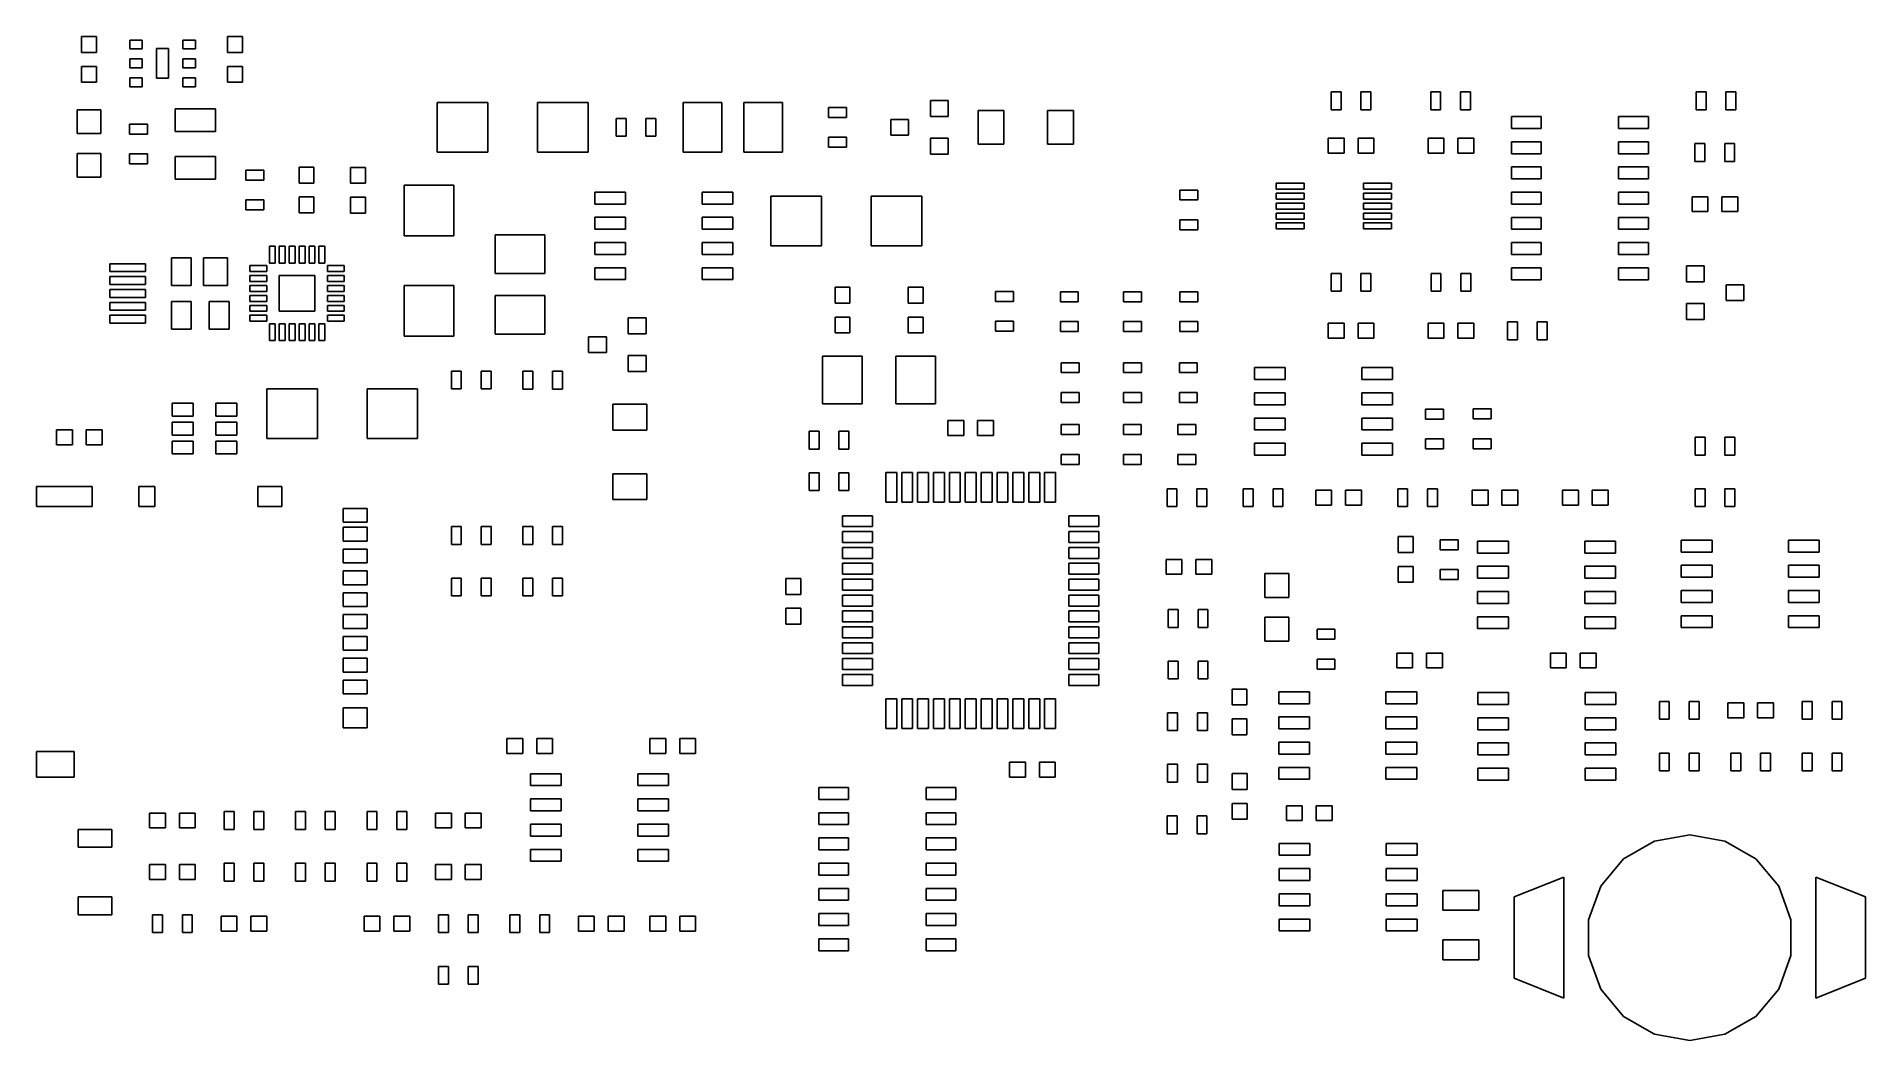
# Model space of a CAD drawing. Extents: x 91 to 183.1, y -112.5 to -61.9.
import ezdxf

# ---------------------------------------------------------------- set-up
doc = ezdxf.new("R2010")
doc.units = 0
doc.header["$MEASUREMENT"] = 0
doc.layers.add('BLACK', color=7, linetype='CONTINUOUS')

msp = doc.modelspace()

# ---------------------------------------------------------------- linework, layer by layer
at = {"layer": 'BLACK', "linetype": 'CONTINUOUS'}
for p, q in [((93.275, -62.71), (93.275, -61.91)), ((93.275, -61.91), (94.025, -61.91)), ((94.025, -61.91), (94.025, -62.71)), ((95.695, -62.535), (95.695, -62.085)), ((95.695, -62.085), (96.325, -62.085)), ((96.325, -62.535), (95.695, -62.535)), ((96.325, -62.085), (96.325, -62.535)), ((97.05, -64.01), (97.05, -62.51)), ((97.05, -62.51), (97.65, -62.51)), ((97.65, -62.51), (97.65, -64.01)), ((98.375, -62.535), (98.375, -62.085)), ((98.375, -62.085), (99.005, -62.085)), ((99.005, -62.535), (98.375, -62.535)), ((99.005, -62.085), (99.005, -62.535)), ((100.625, -62.71), (100.625, -61.91)), ((100.625, -61.91), (101.375, -61.91)), ((101.375, -61.91), (101.375, -62.71)), ((94.025, -62.71), (93.275, -62.71)), ((93.275, -64.21), (93.275, -63.41)), ((93.275, -63.41), (94.025, -63.41)), ((94.025, -63.41), (94.025, -64.21)), ((95.695, -63.485), (95.695, -63.035)), ((95.695, -63.035), (96.325, -63.035)), ((96.325, -63.485), (95.695, -63.485)), ((96.325, -63.035), (96.325, -63.485)), ((98.375, -63.485), (98.375, -63.035)), ((98.375, -63.035), (99.005, -63.035)), ((99.005, -63.485), (98.375, -63.485)), ((99.005, -63.035), (99.005, -63.485)), ((101.375, -62.71), (100.625, -62.71)), ((100.625, -64.21), (100.625, -63.41)), ((100.625, -63.41), (101.375, -63.41)), ((101.375, -63.41), (101.375, -64.21)), ((94.025, -64.21), (93.275, -64.21)), ((95.695, -64.435), (95.695, -63.985)), ((95.695, -63.985), (96.325, -63.985)), ((96.325, -64.435), (95.695, -64.435)), ((96.325, -63.985), (96.325, -64.435)), ((97.65, -64.01), (97.05, -64.01)), ((98.375, -64.435), (98.375, -63.985)), ((98.375, -63.985), (99.005, -63.985)), ((99.005, -64.435), (98.375, -64.435)), ((99.005, -63.985), (99.005, -64.435)), ((101.375, -64.21), (100.625, -64.21)), ((111.19, -67.73), (111.19, -65.23)), ((111.19, -65.23), (113.74, -65.23)), ((113.74, -65.23), (113.74, -67.73)), ((116.24, -67.73), (116.24, -65.23)), ((116.24, -65.23), (118.79, -65.23)), ((118.79, -65.23), (118.79, -67.73)), ((123.58, -67.73), (123.58, -65.23)), ((123.58, -65.23), (125.53, -65.23)), ((125.53, -65.23), (125.53, -67.73)), ((126.63, -67.73), (126.63, -65.23)), ((126.63, -65.23), (128.58, -65.23)), ((128.58, -65.23), (128.58, -67.73)), ((136.03, -65.93), (136.03, -65.13)), ((136.03, -65.13), (136.93, -65.13)), ((136.93, -65.13), (136.93, -65.93)), ((156.22, -65.6), (156.22, -64.7)), ((156.22, -64.7), (156.72, -64.7)), ((156.72, -64.7), (156.72, -65.6)), ((157.72, -65.6), (157.72, -64.7)), ((157.72, -64.7), (158.22, -64.7)), ((158.22, -64.7), (158.22, -65.6)), ((161.23, -65.6), (161.23, -64.7)), ((161.23, -64.7), (161.73, -64.7)), ((161.73, -64.7), (161.73, -65.6)), ((162.73, -65.6), (162.73, -64.7)), ((162.73, -64.7), (163.23, -64.7)), ((163.23, -64.7), (163.23, -65.6)), ((174.6, -65.6), (174.6, -64.7)), ((174.6, -64.7), (175.1, -64.7)), ((175.1, -64.7), (175.1, -65.6)), ((176.1, -65.6), (176.1, -64.7)), ((176.1, -64.7), (176.6, -64.7)), ((176.6, -64.7), (176.6, -65.6)), ((93.05, -66.8), (93.05, -65.6)), ((93.05, -65.6), (94.25, -65.6)), ((94.25, -65.6), (94.25, -66.8)), ((95.69, -66.82), (95.69, -66.32)), ((95.69, -66.32), (96.59, -66.32)), ((96.59, -66.32), (96.59, -66.82)), ((97.985, -66.69), (97.985, -65.55)), ((97.985, -65.55), (100.015, -65.55)), ((100.015, -65.55), (100.015, -66.69)), ((120.2, -66.93), (120.2, -66.03)), ((120.2, -66.03), (120.7, -66.03)), ((120.7, -66.03), (120.7, -66.93)), ((121.7, -66.93), (121.7, -66.03)), ((121.7, -66.03), (122.2, -66.03)), ((122.2, -66.03), (122.2, -66.93)), ((130.9, -65.98), (130.9, -65.48)), ((130.9, -65.48), (131.8, -65.48)), ((131.8, -65.98), (130.9, -65.98)), ((131.8, -65.48), (131.8, -65.98)), ((134.03, -66.88), (134.03, -66.08)), ((134.03, -66.08), (134.93, -66.08)), ((134.93, -66.08), (134.93, -66.88)), ((136.93, -65.93), (136.03, -65.93)), ((138.43, -67.33), (138.43, -65.63)), ((138.43, -65.63), (139.73, -65.63)), ((139.73, -65.63), (139.73, -67.33)), ((141.93, -67.33), (141.93, -65.63)), ((141.93, -65.63), (143.23, -65.63)), ((143.23, -65.63), (143.23, -67.33)), ((156.72, -65.6), (156.22, -65.6)), ((158.22, -65.6), (157.72, -65.6)), ((161.73, -65.6), (161.23, -65.6)), ((163.23, -65.6), (162.73, -65.6)), ((165.3, -66.54), (165.3, -65.94)), ((165.3, -65.94), (166.8, -65.94)), ((166.8, -65.94), (166.8, -66.54)), ((170.7, -66.54), (170.7, -65.94)), ((170.7, -65.94), (172.2, -65.94)), ((172.2, -65.94), (172.2, -66.54)), ((175.1, -65.6), (174.6, -65.6)), ((176.6, -65.6), (176.1, -65.6)), ((94.25, -66.8), (93.05, -66.8)), ((96.59, -66.82), (95.69, -66.82)), ((100.015, -66.69), (97.985, -66.69)), ((120.7, -66.93), (120.2, -66.93)), ((122.2, -66.93), (121.7, -66.93)), ((130.9, -67.48), (130.9, -66.98)), ((130.9, -66.98), (131.8, -66.98)), ((131.8, -66.98), (131.8, -67.48)), ((134.93, -66.88), (134.03, -66.88)), ((136.03, -67.83), (136.03, -67.03)), ((136.03, -67.03), (136.93, -67.03)), ((136.93, -67.03), (136.93, -67.83)), ((156.07, -67.775), (156.07, -67.025)), ((156.07, -67.025), (156.87, -67.025)), ((156.87, -67.025), (156.87, -67.775)), ((157.57, -67.775), (157.57, -67.025)), ((157.57, -67.025), (158.37, -67.025)), ((158.37, -67.025), (158.37, -67.775)), ((161.1, -67.775), (161.1, -67.025)), ((161.1, -67.025), (161.9, -67.025)), ((161.9, -67.025), (161.9, -67.775)), ((162.6, -67.775), (162.6, -67.025)), ((162.6, -67.025), (163.4, -67.025)), ((163.4, -67.025), (163.4, -67.775)), ((166.8, -66.54), (165.3, -66.54)), ((165.3, -67.81), (165.3, -67.21)), ((165.3, -67.21), (166.8, -67.21)), ((166.8, -67.21), (166.8, -67.81)), ((172.2, -66.54), (170.7, -66.54)), ((170.7, -67.81), (170.7, -67.21)), ((170.7, -67.21), (172.2, -67.21)), ((172.2, -67.21), (172.2, -67.81)), ((93.05, -69), (93.05, -67.8)), ((93.05, -67.8), (94.25, -67.8)), ((94.25, -67.8), (94.25, -69)), ((95.69, -68.32), (95.69, -67.82)), ((95.69, -67.82), (96.59, -67.82)), ((96.59, -67.82), (96.59, -68.32)), ((97.985, -69.09), (97.985, -67.95)), ((97.985, -67.95), (100.015, -67.95)), ((100.015, -67.95), (100.015, -69.09)), ((113.74, -67.73), (111.19, -67.73)), ((118.79, -67.73), (116.24, -67.73)), ((125.53, -67.73), (123.58, -67.73)), ((128.58, -67.73), (126.63, -67.73)), ((131.8, -67.48), (130.9, -67.48)), ((136.93, -67.83), (136.03, -67.83)), ((139.73, -67.33), (138.43, -67.33)), ((143.23, -67.33), (141.93, -67.33)), ((156.87, -67.775), (156.07, -67.775)), ((158.37, -67.775), (157.57, -67.775)), ((161.9, -67.775), (161.1, -67.775)), ((163.4, -67.775), (162.6, -67.775)), ((166.8, -67.81), (165.3, -67.81)), ((172.2, -67.81), (170.7, -67.81)), ((174.54, -68.2), (174.54, -67.3)), ((174.54, -67.3), (175.04, -67.3)), ((175.04, -67.3), (175.04, -68.2)), ((176.04, -68.2), (176.04, -67.3)), ((176.04, -67.3), (176.54, -67.3)), ((176.54, -67.3), (176.54, -68.2)), ((94.25, -69), (93.05, -69)), ((96.59, -68.32), (95.69, -68.32)), ((100.015, -69.09), (97.985, -69.09)), ((101.55, -69.14), (101.55, -68.64)), ((101.55, -68.64), (102.45, -68.64)), ((102.45, -68.64), (102.45, -69.14)), ((104.225, -69.29), (104.225, -68.49)), ((104.225, -68.49), (104.975, -68.49)), ((104.975, -68.49), (104.975, -69.29)), ((106.825, -69.3), (106.825, -68.5)), ((106.825, -68.5), (107.575, -68.5)), ((107.575, -68.5), (107.575, -69.3)), ((165.3, -69.08), (165.3, -68.48)), ((165.3, -68.48), (166.8, -68.48)), ((166.8, -69.08), (165.3, -69.08)), ((166.8, -68.48), (166.8, -69.08)), ((170.7, -69.08), (170.7, -68.48)), ((170.7, -68.48), (172.2, -68.48)), ((172.2, -69.08), (170.7, -69.08)), ((172.2, -68.48), (172.2, -69.08)), ((175.04, -68.2), (174.54, -68.2)), ((176.54, -68.2), (176.04, -68.2)), ((102.45, -69.14), (101.55, -69.14)), ((104.975, -69.29), (104.225, -69.29)), ((104.225, -70.79), (104.225, -69.99)), ((104.225, -69.99), (104.975, -69.99)), ((104.975, -69.99), (104.975, -70.79)), ((107.575, -69.3), (106.825, -69.3)), ((106.825, -70.8), (106.825, -70)), ((106.825, -70), (107.575, -70)), ((107.575, -70), (107.575, -70.8)), ((109.53, -71.95), (109.53, -69.4)), ((109.53, -69.4), (112.03, -69.4)), ((112.03, -69.4), (112.03, -71.95)), ((119.125, -70.345), (119.125, -69.745)), ((119.125, -69.745), (120.675, -69.745)), ((120.675, -69.745), (120.675, -70.345)), ((124.525, -70.345), (124.525, -69.745)), ((124.525, -69.745), (126.075, -69.745)), ((126.075, -69.745), (126.075, -70.345)), ((128, -72.45), (128, -69.95)), ((128, -69.95), (130.55, -69.95)), ((130.55, -69.95), (130.55, -72.45)), ((133.05, -72.45), (133.05, -69.95)), ((133.05, -69.95), (135.6, -69.95)), ((135.6, -69.95), (135.6, -72.45)), ((148.6, -70.14), (148.6, -69.64)), ((148.6, -69.64), (149.5, -69.64)), ((149.5, -69.64), (149.5, -70.14)), ((153.45, -69.6), (153.45, -69.3)), ((153.45, -69.3), (154.85, -69.3)), ((154.85, -69.6), (153.45, -69.6)), ((153.45, -70.1), (153.45, -69.8)), ((153.45, -69.8), (154.85, -69.8)), ((154.85, -69.3), (154.85, -69.6)), ((154.85, -69.8), (154.85, -70.1)), ((157.85, -69.6), (157.85, -69.3)), ((157.85, -69.3), (159.25, -69.3)), ((159.25, -69.6), (157.85, -69.6)), ((157.85, -70.1), (157.85, -69.8)), ((157.85, -69.8), (159.25, -69.8)), ((159.25, -69.3), (159.25, -69.6)), ((159.25, -69.8), (159.25, -70.1)), ((165.3, -70.35), (165.3, -69.75)), ((165.3, -69.75), (166.8, -69.75)), ((166.8, -69.75), (166.8, -70.35)), ((170.7, -70.35), (170.7, -69.75)), ((170.7, -69.75), (172.2, -69.75)), ((172.2, -69.75), (172.2, -70.35)), ((174.4, -70.725), (174.4, -69.975)), ((174.4, -69.975), (175.2, -69.975)), ((175.2, -69.975), (175.2, -70.725)), ((175.9, -70.725), (175.9, -69.975)), ((175.9, -69.975), (176.7, -69.975)), ((176.7, -69.975), (176.7, -70.725)), ((101.55, -70.64), (101.55, -70.14)), ((101.55, -70.14), (102.45, -70.14)), ((102.45, -70.64), (101.55, -70.64)), ((102.45, -70.14), (102.45, -70.64)), ((104.975, -70.79), (104.225, -70.79)), ((107.575, -70.8), (106.825, -70.8)), ((120.675, -70.345), (119.125, -70.345)), ((126.075, -70.345), (124.525, -70.345)), ((149.5, -70.14), (148.6, -70.14)), ((154.85, -70.1), (153.45, -70.1)), ((153.45, -70.6), (153.45, -70.3)), ((153.45, -70.3), (154.85, -70.3)), ((154.85, -70.6), (153.45, -70.6)), ((153.45, -71.1), (153.45, -70.8)), ((153.45, -70.8), (154.85, -70.8)), ((154.85, -70.3), (154.85, -70.6)), ((154.85, -70.8), (154.85, -71.1)), ((159.25, -70.1), (157.85, -70.1)), ((157.85, -70.6), (157.85, -70.3)), ((157.85, -70.3), (159.25, -70.3)), ((159.25, -70.6), (157.85, -70.6)), ((157.85, -71.1), (157.85, -70.8)), ((157.85, -70.8), (159.25, -70.8)), ((159.25, -70.3), (159.25, -70.6)), ((159.25, -70.8), (159.25, -71.1)), ((166.8, -70.35), (165.3, -70.35)), ((172.2, -70.35), (170.7, -70.35)), ((175.2, -70.725), (174.4, -70.725)), ((176.7, -70.725), (175.9, -70.725)), ((119.125, -71.615), (119.125, -71.015)), ((119.125, -71.015), (120.675, -71.015)), ((120.675, -71.615), (119.125, -71.615)), ((120.675, -71.015), (120.675, -71.615)), ((124.525, -71.615), (124.525, -71.015)), ((124.525, -71.015), (126.075, -71.015)), ((126.075, -71.615), (124.525, -71.615)), ((126.075, -71.015), (126.075, -71.615)), ((148.6, -71.64), (148.6, -71.14)), ((148.6, -71.14), (149.5, -71.14)), ((149.5, -71.64), (148.6, -71.64)), ((149.5, -71.14), (149.5, -71.64)), ((154.85, -71.1), (153.45, -71.1)), ((153.45, -71.6), (153.45, -71.3)), ((153.45, -71.3), (154.85, -71.3)), ((154.85, -71.6), (153.45, -71.6)), ((154.85, -71.3), (154.85, -71.6)), ((159.25, -71.1), (157.85, -71.1)), ((157.85, -71.6), (157.85, -71.3)), ((157.85, -71.3), (159.25, -71.3)), ((159.25, -71.6), (157.85, -71.6)), ((159.25, -71.3), (159.25, -71.6)), ((165.3, -71.62), (165.3, -71.02)), ((165.3, -71.02), (166.8, -71.02)), ((166.8, -71.62), (165.3, -71.62)), ((166.8, -71.02), (166.8, -71.62)), ((170.7, -71.62), (170.7, -71.02)), ((170.7, -71.02), (172.2, -71.02)), ((172.2, -71.62), (170.7, -71.62)), ((172.2, -71.02), (172.2, -71.62)), ((102.73, -73.325), (102.73, -72.475)), ((102.73, -72.475), (103.03, -72.475)), ((103.03, -72.475), (103.03, -73.325)), ((103.23, -73.325), (103.23, -72.475)), ((103.23, -72.475), (103.53, -72.475)), ((103.53, -72.475), (103.53, -73.325)), ((103.73, -73.325), (103.73, -72.475)), ((103.73, -72.475), (104.03, -72.475)), ((104.03, -72.475), (104.03, -73.325)), ((104.23, -73.325), (104.23, -72.475)), ((104.23, -72.475), (104.53, -72.475)), ((104.53, -72.475), (104.53, -73.325)), ((104.73, -73.325), (104.73, -72.475)), ((104.73, -72.475), (105.03, -72.475)), ((105.03, -72.475), (105.03, -73.325)), ((105.23, -73.325), (105.23, -72.475)), ((105.23, -72.475), (105.53, -72.475)), ((105.53, -72.475), (105.53, -73.325)), ((112.03, -71.95), (109.53, -71.95)), ((114.1, -73.85), (114.1, -71.9)), ((114.1, -71.9), (116.6, -71.9)), ((116.6, -71.9), (116.6, -73.85)), ((119.125, -72.885), (119.125, -72.285)), ((119.125, -72.285), (120.675, -72.285)), ((120.675, -72.285), (120.675, -72.885)), ((124.525, -72.885), (124.525, -72.285)), ((124.525, -72.285), (126.075, -72.285)), ((126.075, -72.285), (126.075, -72.885)), ((130.55, -72.45), (128, -72.45)), ((135.6, -72.45), (133.05, -72.45)), ((165.3, -72.89), (165.3, -72.29)), ((165.3, -72.29), (166.8, -72.29)), ((166.8, -72.29), (166.8, -72.89)), ((170.7, -72.89), (170.7, -72.29)), ((170.7, -72.29), (172.2, -72.29)), ((172.2, -72.29), (172.2, -72.89)), ((94.7, -73.75), (94.7, -73.35)), ((94.7, -73.35), (96.5, -73.35)), ((96.5, -73.35), (96.5, -73.75)), ((97.8, -74.45), (97.8, -73.05)), ((97.8, -73.05), (98.8, -73.05)), ((98.8, -73.05), (98.8, -74.45)), ((99.42, -74.45), (99.42, -73.05)), ((99.42, -73.05), (100.62, -73.05)), ((100.62, -73.05), (100.62, -74.45)), ((101.755, -73.75), (101.755, -73.45)), ((101.755, -73.45), (102.605, -73.45)), ((102.605, -73.45), (102.605, -73.75)), ((103.03, -73.325), (102.73, -73.325)), ((103.53, -73.325), (103.23, -73.325)), ((104.03, -73.325), (103.73, -73.325)), ((104.53, -73.325), (104.23, -73.325)), ((105.03, -73.325), (104.73, -73.325)), ((105.53, -73.325), (105.23, -73.325)), ((105.655, -73.75), (105.655, -73.45)), ((105.655, -73.45), (106.505, -73.45)), ((106.505, -73.45), (106.505, -73.75)), ((120.675, -72.885), (119.125, -72.885)), ((119.125, -74.155), (119.125, -73.555)), ((119.125, -73.555), (120.675, -73.555)), ((120.675, -73.555), (120.675, -74.155)), ((126.075, -72.885), (124.525, -72.885)), ((124.525, -74.155), (124.525, -73.555)), ((124.525, -73.555), (126.075, -73.555)), ((126.075, -73.555), (126.075, -74.155)), ((166.8, -72.89), (165.3, -72.89)), ((165.3, -74.16), (165.3, -73.56)), ((165.3, -73.56), (166.8, -73.56)), ((166.8, -73.56), (166.8, -74.16)), ((172.2, -72.89), (170.7, -72.89)), ((170.7, -74.16), (170.7, -73.56)), ((170.7, -73.56), (172.2, -73.56)), ((172.2, -73.56), (172.2, -74.16)), ((174.11, -74.26), (174.11, -73.46)), ((174.11, -73.46), (175.01, -73.46)), ((175.01, -73.46), (175.01, -74.26)), ((96.5, -73.75), (94.7, -73.75)), ((94.7, -74.4), (94.7, -74)), ((94.7, -74), (96.5, -74)), ((96.5, -74.4), (94.7, -74.4)), ((96.5, -74), (96.5, -74.4)), ((98.8, -74.45), (97.8, -74.45)), ((100.62, -74.45), (99.42, -74.45)), ((102.605, -73.75), (101.755, -73.75)), ((101.755, -74.25), (101.755, -73.95)), ((101.755, -73.95), (102.605, -73.95)), ((102.605, -74.25), (101.755, -74.25)), ((101.755, -74.75), (101.755, -74.45)), ((101.755, -74.45), (102.605, -74.45)), ((102.605, -73.95), (102.605, -74.25)), ((102.605, -74.45), (102.605, -74.75)), ((103.23, -75.75), (103.23, -73.95)), ((103.23, -73.95), (105.03, -73.95)), ((105.03, -73.95), (105.03, -75.75)), ((106.505, -73.75), (105.655, -73.75)), ((105.655, -74.25), (105.655, -73.95)), ((105.655, -73.95), (106.505, -73.95)), ((106.505, -74.25), (105.655, -74.25)), ((105.655, -74.75), (105.655, -74.45)), ((105.655, -74.45), (106.505, -74.45)), ((106.505, -73.95), (106.505, -74.25)), ((106.505, -74.45), (106.505, -74.75)), ((109.53, -77), (109.53, -74.45)), ((109.53, -74.45), (112.03, -74.45)), ((112.03, -74.45), (112.03, -77)), ((116.6, -73.85), (114.1, -73.85)), ((120.675, -74.155), (119.125, -74.155)), ((126.075, -74.155), (124.525, -74.155)), ((131.225, -75.34), (131.225, -74.54)), ((131.225, -74.54), (131.975, -74.54)), ((131.975, -74.54), (131.975, -75.34)), ((134.915, -75.34), (134.915, -74.54)), ((134.915, -74.54), (135.665, -74.54)), ((135.665, -74.54), (135.665, -75.34)), ((156.22, -74.74), (156.22, -73.84)), ((156.22, -73.84), (156.72, -73.84)), ((156.72, -73.84), (156.72, -74.74)), ((157.72, -74.74), (157.72, -73.84)), ((157.72, -73.84), (158.22, -73.84)), ((158.22, -73.84), (158.22, -74.74)), ((161.25, -74.74), (161.25, -73.84)), ((161.25, -73.84), (161.75, -73.84)), ((161.75, -73.84), (161.75, -74.74)), ((162.75, -74.74), (162.75, -73.84)), ((162.75, -73.84), (163.25, -73.84)), ((163.25, -73.84), (163.25, -74.74)), ((166.8, -74.16), (165.3, -74.16)), ((172.2, -74.16), (170.7, -74.16)), ((175.01, -74.26), (174.11, -74.26)), ((176.11, -75.21), (176.11, -74.41)), ((176.11, -74.41), (177.01, -74.41)), ((177.01, -74.41), (177.01, -75.21)), ((94.7, -75.05), (94.7, -74.65)), ((94.7, -74.65), (96.5, -74.65)), ((96.5, -75.05), (94.7, -75.05)), ((94.7, -75.7), (94.7, -75.3)), ((94.7, -75.3), (96.5, -75.3)), ((96.5, -74.65), (96.5, -75.05)), ((96.5, -75.3), (96.5, -75.7)), ((97.8, -76.65), (97.8, -75.25)), ((97.8, -75.25), (98.8, -75.25)), ((98.8, -75.25), (98.8, -76.65)), ((99.7, -76.65), (99.7, -75.25)), ((99.7, -75.25), (100.7, -75.25)), ((100.7, -75.25), (100.7, -76.65)), ((102.605, -74.75), (101.755, -74.75)), ((101.755, -75.25), (101.755, -74.95)), ((101.755, -74.95), (102.605, -74.95)), ((102.605, -75.25), (101.755, -75.25)), ((101.755, -75.75), (101.755, -75.45)), ((101.755, -75.45), (102.605, -75.45)), ((102.605, -74.95), (102.605, -75.25)), ((102.605, -75.45), (102.605, -75.75)), ((106.505, -74.75), (105.655, -74.75)), ((105.655, -75.25), (105.655, -74.95)), ((105.655, -74.95), (106.505, -74.95)), ((106.505, -75.25), (105.655, -75.25)), ((105.655, -75.75), (105.655, -75.45)), ((105.655, -75.45), (106.505, -75.45)), ((106.505, -74.95), (106.505, -75.25)), ((106.505, -75.45), (106.505, -75.75)), ((114.1, -76.9), (114.1, -74.95)), ((114.1, -74.95), (116.6, -74.95)), ((116.6, -74.95), (116.6, -76.9)), ((131.975, -75.34), (131.225, -75.34)), ((135.665, -75.34), (134.915, -75.34)), ((139.31, -75.25), (139.31, -74.75)), ((139.31, -74.75), (140.21, -74.75)), ((140.21, -75.25), (139.31, -75.25)), ((140.21, -74.75), (140.21, -75.25)), ((142.58, -75.27), (142.58, -74.77)), ((142.58, -74.77), (143.48, -74.77)), ((143.48, -75.27), (142.58, -75.27)), ((143.48, -74.77), (143.48, -75.27)), ((145.76, -75.27), (145.76, -74.77)), ((145.76, -74.77), (146.66, -74.77)), ((146.66, -75.27), (145.76, -75.27)), ((146.66, -74.77), (146.66, -75.27)), ((148.6, -75.27), (148.6, -74.77)), ((148.6, -74.77), (149.5, -74.77)), ((149.5, -75.27), (148.6, -75.27)), ((149.5, -74.77), (149.5, -75.27)), ((156.72, -74.74), (156.22, -74.74)), ((158.22, -74.74), (157.72, -74.74)), ((161.75, -74.74), (161.25, -74.74)), ((163.25, -74.74), (162.75, -74.74)), ((174.11, -76.16), (174.11, -75.36)), ((174.11, -75.36), (175.01, -75.36)), ((175.01, -75.36), (175.01, -76.16)), ((177.01, -75.21), (176.11, -75.21)), ((96.5, -75.7), (94.7, -75.7)), ((94.7, -76.35), (94.7, -75.95)), ((94.7, -75.95), (96.5, -75.95)), ((96.5, -76.35), (94.7, -76.35)), ((96.5, -75.95), (96.5, -76.35)), ((102.605, -75.75), (101.755, -75.75)), ((101.755, -76.25), (101.755, -75.95)), ((101.755, -75.95), (102.605, -75.95)), ((102.605, -76.25), (101.755, -76.25)), ((102.605, -75.95), (102.605, -76.25)), ((102.73, -77.225), (102.73, -76.375)), ((102.73, -76.375), (103.03, -76.375)), ((103.03, -76.375), (103.03, -77.225)), ((105.03, -75.75), (103.23, -75.75)), ((103.23, -77.225), (103.23, -76.375)), ((103.23, -76.375), (103.53, -76.375)), ((103.53, -76.375), (103.53, -77.225)), ((103.73, -77.225), (103.73, -76.375)), ((103.73, -76.375), (104.03, -76.375)), ((104.03, -76.375), (104.03, -77.225)), ((104.23, -77.225), (104.23, -76.375)), ((104.23, -76.375), (104.53, -76.375)), ((104.53, -76.375), (104.53, -77.225)), ((104.73, -77.225), (104.73, -76.375)), ((104.73, -76.375), (105.03, -76.375)), ((105.03, -76.375), (105.03, -77.225)), ((105.23, -77.225), (105.23, -76.375)), ((105.23, -76.375), (105.53, -76.375)), ((105.53, -76.375), (105.53, -77.225)), ((106.505, -75.75), (105.655, -75.75)), ((105.655, -76.25), (105.655, -75.95)), ((105.655, -75.95), (106.505, -75.95)), ((106.505, -76.25), (105.655, -76.25)), ((106.505, -75.95), (106.505, -76.25)), ((120.81, -76.88), (120.81, -76.08)), ((120.81, -76.08), (121.71, -76.08)), ((121.71, -76.08), (121.71, -76.88)), ((131.225, -76.84), (131.225, -76.04)), ((131.225, -76.04), (131.975, -76.04)), ((131.975, -76.04), (131.975, -76.84)), ((134.915, -76.84), (134.915, -76.04)), ((134.915, -76.04), (135.665, -76.04)), ((135.665, -76.04), (135.665, -76.84)), ((139.31, -76.75), (139.31, -76.25)), ((139.31, -76.25), (140.21, -76.25)), ((140.21, -76.25), (140.21, -76.75)), ((142.58, -76.77), (142.58, -76.27)), ((142.58, -76.27), (143.48, -76.27)), ((143.48, -76.27), (143.48, -76.77)), ((145.76, -76.77), (145.76, -76.27)), ((145.76, -76.27), (146.66, -76.27)), ((146.66, -76.27), (146.66, -76.77)), ((148.6, -76.77), (148.6, -76.27)), ((148.6, -76.27), (149.5, -76.27)), ((149.5, -76.27), (149.5, -76.77)), ((156.07, -77.095), (156.07, -76.345)), ((156.07, -76.345), (156.87, -76.345)), ((156.87, -76.345), (156.87, -77.095)), ((157.57, -77.095), (157.57, -76.345)), ((157.57, -76.345), (158.37, -76.345)), ((158.37, -76.345), (158.37, -77.095)), ((161.1, -77.105), (161.1, -76.355)), ((161.1, -76.355), (161.9, -76.355)), ((161.9, -76.355), (161.9, -77.105)), ((162.6, -77.105), (162.6, -76.355)), ((162.6, -76.355), (163.4, -76.355)), ((163.4, -76.355), (163.4, -77.105)), ((165.1, -77.18), (165.1, -76.28)), ((165.1, -76.28), (165.6, -76.28)), ((165.6, -76.28), (165.6, -77.18)), ((166.6, -77.18), (166.6, -76.28)), ((166.6, -76.28), (167.1, -76.28)), ((167.1, -76.28), (167.1, -77.18)), ((175.01, -76.16), (174.11, -76.16)), ((98.8, -76.65), (97.8, -76.65)), ((100.7, -76.65), (99.7, -76.65)), ((103.03, -77.225), (102.73, -77.225)), ((103.53, -77.225), (103.23, -77.225)), ((104.03, -77.225), (103.73, -77.225)), ((104.53, -77.225), (104.23, -77.225)), ((105.03, -77.225), (104.73, -77.225)), ((105.53, -77.225), (105.23, -77.225)), ((112.03, -77), (109.53, -77)), ((116.6, -76.9), (114.1, -76.9)), ((118.81, -77.83), (118.81, -77.03)), ((118.81, -77.03), (119.71, -77.03)), ((119.71, -77.03), (119.71, -77.83)), ((121.71, -76.88), (120.81, -76.88)), ((131.975, -76.84), (131.225, -76.84)), ((135.665, -76.84), (134.915, -76.84)), ((140.21, -76.75), (139.31, -76.75)), ((143.48, -76.77), (142.58, -76.77)), ((146.66, -76.77), (145.76, -76.77)), ((149.5, -76.77), (148.6, -76.77)), ((156.87, -77.095), (156.07, -77.095)), ((158.37, -77.095), (157.57, -77.095)), ((161.9, -77.105), (161.1, -77.105)), ((163.4, -77.105), (162.6, -77.105)), ((165.6, -77.18), (165.1, -77.18)), ((167.1, -77.18), (166.6, -77.18)), ((119.71, -77.83), (118.81, -77.83)), ((120.81, -78.78), (120.81, -77.98)), ((120.81, -77.98), (121.71, -77.98)), ((121.71, -77.98), (121.71, -78.78)), ((130.59, -80.41), (130.59, -78.01)), ((130.59, -78.01), (132.59, -78.01)), ((132.59, -78.01), (132.59, -80.41)), ((134.29, -80.41), (134.29, -78.01)), ((134.29, -78.01), (136.29, -78.01)), ((136.29, -78.01), (136.29, -80.41)), ((111.9, -79.66), (111.9, -78.76)), ((111.9, -78.76), (112.4, -78.76)), ((112.4, -78.76), (112.4, -79.66)), ((113.4, -79.66), (113.4, -78.76)), ((113.4, -78.76), (113.9, -78.76)), ((113.9, -78.76), (113.9, -79.66)), ((115.5, -79.67), (115.5, -78.77)), ((115.5, -78.77), (116, -78.77)), ((116, -78.77), (116, -79.67)), ((117, -79.67), (117, -78.77)), ((117, -78.77), (117.5, -78.77)), ((117.5, -78.77), (117.5, -79.67)), ((121.71, -78.78), (120.81, -78.78)), ((142.62, -78.84), (142.62, -78.34)), ((142.62, -78.34), (143.52, -78.34)), ((143.52, -78.84), (142.62, -78.84)), ((143.52, -78.34), (143.52, -78.84)), ((145.76, -78.84), (145.76, -78.34)), ((145.76, -78.34), (146.66, -78.34)), ((146.66, -78.84), (145.76, -78.84)), ((146.66, -78.34), (146.66, -78.84)), ((148.57, -78.84), (148.57, -78.34)), ((148.57, -78.34), (149.47, -78.34)), ((149.47, -78.84), (148.57, -78.84)), ((149.47, -78.34), (149.47, -78.84)), ((152.355, -79.185), (152.355, -78.585)), ((152.355, -78.585), (153.905, -78.585)), ((153.905, -79.185), (152.355, -79.185)), ((153.905, -78.585), (153.905, -79.185)), ((157.755, -79.185), (157.755, -78.585)), ((157.755, -78.585), (159.305, -78.585)), ((159.305, -79.185), (157.755, -79.185)), ((159.305, -78.585), (159.305, -79.185)), ((102.6, -82.16), (102.6, -79.66)), ((102.6, -79.66), (105.15, -79.66)), ((105.15, -79.66), (105.15, -82.16)), ((107.65, -82.16), (107.65, -79.66)), ((107.65, -79.66), (110.2, -79.66)), ((110.2, -79.66), (110.2, -82.16)), ((112.4, -79.66), (111.9, -79.66)), ((113.9, -79.66), (113.4, -79.66)), ((116, -79.67), (115.5, -79.67)), ((117.5, -79.67), (117, -79.67)), ((142.62, -80.34), (142.62, -79.84)), ((142.62, -79.84), (143.52, -79.84)), ((143.52, -79.84), (143.52, -80.34)), ((145.76, -80.34), (145.76, -79.84)), ((145.76, -79.84), (146.66, -79.84)), ((146.66, -79.84), (146.66, -80.34)), ((148.57, -80.34), (148.57, -79.84)), ((148.57, -79.84), (149.47, -79.84)), ((149.47, -79.84), (149.47, -80.34)), ((152.355, -80.455), (152.355, -79.855)), ((152.355, -79.855), (153.905, -79.855)), ((153.905, -79.855), (153.905, -80.455)), ((157.755, -80.455), (157.755, -79.855)), ((157.755, -79.855), (159.305, -79.855)), ((159.305, -79.855), (159.305, -80.455)), ((97.84, -81.035), (97.84, -80.385)), ((97.84, -80.385), (98.9, -80.385)), ((98.9, -81.035), (97.84, -81.035)), ((98.9, -80.385), (98.9, -81.035)), ((100.04, -81.035), (100.04, -80.385)), ((100.04, -80.385), (101.1, -80.385)), ((101.1, -81.035), (100.04, -81.035)), ((101.1, -80.385), (101.1, -81.035)), ((120.04, -81.73), (120.04, -80.43)), ((120.04, -80.43), (121.74, -80.43)), ((121.74, -80.43), (121.74, -81.73)), ((132.59, -80.41), (130.59, -80.41)), ((136.29, -80.41), (134.29, -80.41)), ((143.52, -80.34), (142.62, -80.34)), ((146.66, -80.34), (145.76, -80.34)), ((149.47, -80.34), (148.57, -80.34)), ((153.905, -80.455), (152.355, -80.455)), ((159.305, -80.455), (157.755, -80.455)), ((160.975, -81.175), (160.975, -80.675)), ((160.975, -80.675), (161.875, -80.675)), ((161.875, -80.675), (161.875, -81.175)), ((163.37, -81.17), (163.37, -80.67)), ((163.37, -80.67), (164.27, -80.67)), ((164.27, -80.67), (164.27, -81.17)), ((92.01, -82.475), (92.01, -81.725)), ((92.01, -81.725), (92.81, -81.725)), ((92.81, -81.725), (92.81, -82.475)), ((93.51, -82.475), (93.51, -81.725)), ((93.51, -81.725), (94.31, -81.725)), ((94.31, -81.725), (94.31, -82.475)), ((97.84, -81.985), (97.84, -81.335)), ((97.84, -81.335), (98.9, -81.335)), ((98.9, -81.985), (97.84, -81.985)), ((98.9, -81.335), (98.9, -81.985)), ((100.04, -81.985), (100.04, -81.335)), ((100.04, -81.335), (101.1, -81.335)), ((101.1, -81.985), (100.04, -81.985)), ((101.1, -81.335), (101.1, -81.985)), ((121.74, -81.73), (120.04, -81.73)), ((129.92, -82.69), (129.92, -81.79)), ((129.92, -81.79), (130.42, -81.79)), ((130.42, -81.79), (130.42, -82.69)), ((131.42, -82.69), (131.42, -81.79)), ((131.42, -81.79), (131.92, -81.79)), ((131.92, -81.79), (131.92, -82.69)), ((136.91, -82.005), (136.91, -81.255)), ((136.91, -81.255), (137.71, -81.255)), ((137.71, -81.255), (137.71, -82.005)), ((138.41, -82.005), (138.41, -81.255)), ((138.41, -81.255), (139.21, -81.255)), ((139.21, -81.255), (139.21, -82.005)), ((142.62, -81.96), (142.62, -81.46)), ((142.62, -81.46), (143.52, -81.46)), ((143.52, -81.96), (142.62, -81.96)), ((143.52, -81.46), (143.52, -81.96)), ((145.75, -81.96), (145.75, -81.46)), ((145.75, -81.46), (146.65, -81.46)), ((146.65, -81.96), (145.75, -81.96)), ((146.65, -81.46), (146.65, -81.96)), ((148.5, -81.96), (148.5, -81.46)), ((148.5, -81.46), (149.4, -81.46)), ((149.4, -81.96), (148.5, -81.96)), ((149.4, -81.46), (149.4, -81.96)), ((152.355, -81.725), (152.355, -81.125)), ((152.355, -81.125), (153.905, -81.125)), ((153.905, -81.725), (152.355, -81.725)), ((153.905, -81.125), (153.905, -81.725)), ((157.755, -81.725), (157.755, -81.125)), ((157.755, -81.125), (159.305, -81.125)), ((159.305, -81.725), (157.755, -81.725)), ((159.305, -81.125), (159.305, -81.725)), ((161.875, -81.175), (160.975, -81.175)), ((164.27, -81.17), (163.37, -81.17)), ((92.81, -82.475), (92.01, -82.475)), ((94.31, -82.475), (93.51, -82.475)), ((97.84, -82.935), (97.84, -82.285)), ((97.84, -82.285), (98.9, -82.285)), ((98.9, -82.285), (98.9, -82.935)), ((100.04, -82.935), (100.04, -82.285)), ((100.04, -82.285), (101.1, -82.285)), ((101.1, -82.285), (101.1, -82.935)), ((105.15, -82.16), (102.6, -82.16)), ((110.2, -82.16), (107.65, -82.16)), ((130.42, -82.69), (129.92, -82.69)), ((131.92, -82.69), (131.42, -82.69)), ((137.71, -82.005), (136.91, -82.005)), ((139.21, -82.005), (138.41, -82.005)), ((152.355, -82.995), (152.355, -82.395)), ((152.355, -82.395), (153.905, -82.395)), ((153.905, -82.395), (153.905, -82.995)), ((157.755, -82.995), (157.755, -82.395)), ((157.755, -82.395), (159.305, -82.395)), ((159.305, -82.395), (159.305, -82.995)), ((160.975, -82.675), (160.975, -82.175)), ((160.975, -82.175), (161.875, -82.175)), ((161.875, -82.675), (160.975, -82.675)), ((161.875, -82.175), (161.875, -82.675)), ((163.37, -82.67), (163.37, -82.17)), ((163.37, -82.17), (164.27, -82.17)), ((164.27, -82.67), (163.37, -82.67)), ((164.27, -82.17), (164.27, -82.67)), ((174.55, -82.99), (174.55, -82.09)), ((174.55, -82.09), (175.05, -82.09)), ((175.05, -82.09), (175.05, -82.99)), ((176.05, -82.99), (176.05, -82.09)), ((176.05, -82.09), (176.55, -82.09)), ((176.55, -82.09), (176.55, -82.99)), ((98.9, -82.935), (97.84, -82.935)), ((101.1, -82.935), (100.04, -82.935)), ((142.62, -83.46), (142.62, -82.96)), ((142.62, -82.96), (143.52, -82.96)), ((143.52, -83.46), (142.62, -83.46)), ((143.52, -82.96), (143.52, -83.46)), ((145.75, -83.46), (145.75, -82.96)), ((145.75, -82.96), (146.65, -82.96)), ((146.65, -83.46), (145.75, -83.46)), ((146.65, -82.96), (146.65, -83.46)), ((148.5, -83.46), (148.5, -82.96)), ((148.5, -82.96), (149.4, -82.96)), ((149.4, -83.46), (148.5, -83.46)), ((149.4, -82.96), (149.4, -83.46)), ((153.905, -82.995), (152.355, -82.995)), ((159.305, -82.995), (157.755, -82.995)), ((175.05, -82.99), (174.55, -82.99)), ((176.55, -82.99), (176.05, -82.99)), ((91.005, -85.575), (91.005, -84.575)), ((91.005, -84.575), (93.805, -84.575)), ((93.805, -84.575), (93.805, -85.575)), ((96.155, -85.575), (96.155, -84.575)), ((96.155, -84.575), (96.955, -84.575)), ((96.955, -84.575), (96.955, -85.575)), ((102.155, -85.575), (102.155, -84.575)), ((102.155, -84.575), (103.355, -84.575)), ((103.355, -84.575), (103.355, -85.575)), ((120.04, -85.23), (120.04, -83.93)), ((120.04, -83.93), (121.74, -83.93)), ((121.74, -83.93), (121.74, -85.23)), ((129.92, -84.78), (129.92, -83.88)), ((129.92, -83.88), (130.42, -83.88)), ((130.42, -83.88), (130.42, -84.78)), ((131.42, -84.78), (131.42, -83.88)), ((131.42, -83.88), (131.92, -83.88)), ((131.92, -83.88), (131.92, -84.78)), ((133.785, -85.37), (133.785, -83.87)), ((133.785, -83.87), (134.335, -83.87)), ((134.335, -83.87), (134.335, -85.37)), ((134.585, -85.37), (134.585, -83.87)), ((134.585, -83.87), (135.135, -83.87)), ((135.135, -83.87), (135.135, -85.37)), ((135.385, -85.37), (135.385, -83.87)), ((135.385, -83.87), (135.935, -83.87)), ((135.935, -83.87), (135.935, -85.37)), ((136.185, -85.37), (136.185, -83.87)), ((136.185, -83.87), (136.735, -83.87)), ((136.735, -83.87), (136.735, -85.37)), ((136.985, -85.37), (136.985, -83.87)), ((136.985, -83.87), (137.535, -83.87)), ((137.535, -83.87), (137.535, -85.37)), ((137.785, -85.37), (137.785, -83.87)), ((137.785, -83.87), (138.335, -83.87)), ((138.335, -83.87), (138.335, -85.37)), ((138.585, -85.37), (138.585, -83.87)), ((138.585, -83.87), (139.135, -83.87)), ((139.135, -83.87), (139.135, -85.37)), ((139.385, -85.37), (139.385, -83.87)), ((139.385, -83.87), (139.935, -83.87)), ((139.935, -83.87), (139.935, -85.37)), ((140.185, -85.37), (140.185, -83.87)), ((140.185, -83.87), (140.735, -83.87)), ((140.735, -83.87), (140.735, -85.37)), ((140.985, -85.37), (140.985, -83.87)), ((140.985, -83.87), (141.535, -83.87)), ((141.535, -83.87), (141.535, -85.37)), ((141.785, -85.37), (141.785, -83.87)), ((141.785, -83.87), (142.335, -83.87)), ((142.335, -83.87), (142.335, -85.37)), ((147.95, -85.59), (147.95, -84.69)), ((147.95, -84.69), (148.45, -84.69)), ((148.45, -84.69), (148.45, -85.59)), ((149.45, -85.59), (149.45, -84.69)), ((149.45, -84.69), (149.95, -84.69)), ((149.95, -84.69), (149.95, -85.59)), ((151.79, -85.59), (151.79, -84.69)), ((151.79, -84.69), (152.29, -84.69)), ((152.29, -84.69), (152.29, -85.59)), ((153.29, -85.59), (153.29, -84.69)), ((153.29, -84.69), (153.79, -84.69)), ((153.79, -84.69), (153.79, -85.59)), ((159.57, -85.59), (159.57, -84.69)), ((159.57, -84.69), (160.07, -84.69)), ((160.07, -84.69), (160.07, -85.59)), ((161.07, -85.59), (161.07, -84.69)), ((161.07, -84.69), (161.57, -84.69)), ((161.57, -84.69), (161.57, -85.59)), ((174.55, -85.59), (174.55, -84.69)), ((174.55, -84.69), (175.05, -84.69)), ((175.05, -84.69), (175.05, -85.59)), ((176.05, -85.59), (176.05, -84.69)), ((176.05, -84.69), (176.55, -84.69)), ((176.55, -84.69), (176.55, -85.59)), ((93.805, -85.575), (91.005, -85.575)), ((96.955, -85.575), (96.155, -85.575)), ((103.355, -85.575), (102.155, -85.575)), ((106.455, -86.375), (106.455, -85.675)), ((106.455, -85.675), (107.655, -85.675)), ((107.655, -85.675), (107.655, -86.375)), ((121.74, -85.23), (120.04, -85.23)), ((130.42, -84.78), (129.92, -84.78)), ((131.92, -84.78), (131.42, -84.78)), ((134.335, -85.37), (133.785, -85.37)), ((135.135, -85.37), (134.585, -85.37)), ((135.935, -85.37), (135.385, -85.37)), ((136.735, -85.37), (136.185, -85.37)), ((137.535, -85.37), (136.985, -85.37)), ((138.335, -85.37), (137.785, -85.37)), ((139.135, -85.37), (138.585, -85.37)), ((139.935, -85.37), (139.385, -85.37)), ((140.735, -85.37), (140.185, -85.37)), ((141.535, -85.37), (140.985, -85.37)), ((142.335, -85.37), (141.785, -85.37)), ((148.45, -85.59), (147.95, -85.59)), ((149.95, -85.59), (149.45, -85.59)), ((152.29, -85.59), (151.79, -85.59)), ((153.79, -85.59), (153.29, -85.59)), ((155.44, -85.515), (155.44, -84.765)), ((155.44, -84.765), (156.24, -84.765)), ((156.24, -85.515), (155.44, -85.515)), ((156.24, -84.765), (156.24, -85.515)), ((156.94, -85.515), (156.94, -84.765)), ((156.94, -84.765), (157.74, -84.765)), ((157.74, -85.515), (156.94, -85.515)), ((157.74, -84.765), (157.74, -85.515)), ((160.07, -85.59), (159.57, -85.59)), ((161.57, -85.59), (161.07, -85.59)), ((163.32, -85.515), (163.32, -84.765)), ((163.32, -84.765), (164.12, -84.765)), ((164.12, -85.515), (163.32, -85.515)), ((164.12, -84.765), (164.12, -85.515)), ((164.82, -85.515), (164.82, -84.765)), ((164.82, -84.765), (165.62, -84.765)), ((165.62, -85.515), (164.82, -85.515)), ((165.62, -84.765), (165.62, -85.515)), ((167.87, -85.515), (167.87, -84.765)), ((167.87, -84.765), (168.67, -84.765)), ((168.67, -85.515), (167.87, -85.515)), ((168.67, -84.765), (168.67, -85.515)), ((169.37, -85.515), (169.37, -84.765)), ((169.37, -84.765), (170.17, -84.765)), ((170.17, -85.515), (169.37, -85.515)), ((170.17, -84.765), (170.17, -85.515)), ((175.05, -85.59), (174.55, -85.59)), ((176.55, -85.59), (176.05, -85.59)), ((107.655, -86.375), (106.455, -86.375)), ((111.9, -87.49), (111.9, -86.59)), ((111.9, -86.59), (112.4, -86.59)), ((112.4, -86.59), (112.4, -87.49)), ((113.4, -87.49), (113.4, -86.59)), ((113.4, -86.59), (113.9, -86.59)), ((113.9, -86.59), (113.9, -87.49)), ((115.5, -87.49), (115.5, -86.59)), ((115.5, -86.59), (116, -86.59)), ((116, -86.59), (116, -87.49)), ((117, -87.49), (117, -86.59)), ((117, -86.59), (117.5, -86.59)), ((117.5, -86.59), (117.5, -87.49)), ((131.61, -86.595), (131.61, -86.045)), ((131.61, -86.045), (133.11, -86.045)), ((133.11, -86.595), (131.61, -86.595)), ((133.11, -86.045), (133.11, -86.595)), ((143.01, -86.595), (143.01, -86.045)), ((143.01, -86.045), (144.51, -86.045)), ((144.51, -86.595), (143.01, -86.595)), ((144.51, -86.045), (144.51, -86.595)), ((106.455, -87.325), (106.455, -86.625)), ((106.455, -86.625), (107.655, -86.625)), ((107.655, -87.325), (106.455, -87.325)), ((107.655, -86.625), (107.655, -87.325)), ((112.4, -87.49), (111.9, -87.49)), ((113.9, -87.49), (113.4, -87.49)), ((116, -87.49), (115.5, -87.49)), ((117.5, -87.49), (117, -87.49)), ((131.61, -87.395), (131.61, -86.845)), ((131.61, -86.845), (133.11, -86.845)), ((133.11, -87.395), (131.61, -87.395)), ((133.11, -86.845), (133.11, -87.395)), ((143.01, -87.395), (143.01, -86.845)), ((143.01, -86.845), (144.51, -86.845)), ((144.51, -87.395), (143.01, -87.395)), ((144.51, -86.845), (144.51, -87.395)), ((159.595, -87.9), (159.595, -87.1)), ((159.595, -87.1), (160.345, -87.1)), ((160.345, -87.1), (160.345, -87.9)), ((161.71, -87.76), (161.71, -87.26)), ((161.71, -87.26), (162.61, -87.26)), ((162.61, -87.26), (162.61, -87.76)), ((163.595, -87.925), (163.595, -87.325)), ((163.595, -87.325), (165.145, -87.325)), ((165.145, -87.325), (165.145, -87.925)), ((168.995, -87.925), (168.995, -87.325)), ((168.995, -87.325), (170.545, -87.325)), ((170.545, -87.325), (170.545, -87.925)), ((173.855, -87.875), (173.855, -87.275)), ((173.855, -87.275), (175.405, -87.275)), ((175.405, -87.275), (175.405, -87.875)), ((179.255, -87.875), (179.255, -87.275)), ((179.255, -87.275), (180.805, -87.275)), ((180.805, -87.275), (180.805, -87.875)), ((106.455, -88.425), (106.455, -87.725)), ((106.455, -87.725), (107.655, -87.725)), ((107.655, -88.425), (106.455, -88.425)), ((107.655, -87.725), (107.655, -88.425)), ((131.61, -88.195), (131.61, -87.645)), ((131.61, -87.645), (133.11, -87.645)), ((133.11, -88.195), (131.61, -88.195)), ((133.11, -87.645), (133.11, -88.195)), ((143.01, -88.195), (143.01, -87.645)), ((143.01, -87.645), (144.51, -87.645)), ((144.51, -88.195), (143.01, -88.195)), ((144.51, -87.645), (144.51, -88.195)), ((147.9, -88.995), (147.9, -88.245)), ((147.9, -88.245), (148.7, -88.245)), ((148.7, -88.245), (148.7, -88.995)), ((149.4, -88.995), (149.4, -88.245)), ((149.4, -88.245), (150.2, -88.245)), ((150.2, -88.245), (150.2, -88.995)), ((160.345, -87.9), (159.595, -87.9)), ((162.61, -87.76), (161.71, -87.76)), ((165.145, -87.925), (163.595, -87.925)), ((170.545, -87.925), (168.995, -87.925)), ((175.405, -87.875), (173.855, -87.875)), ((180.805, -87.875), (179.255, -87.875)), ((106.455, -89.525), (106.455, -88.825)), ((106.455, -88.825), (107.655, -88.825)), ((107.655, -88.825), (107.655, -89.525)), ((111.9, -90.09), (111.9, -89.19)), ((111.9, -89.19), (112.4, -89.19)), ((112.4, -89.19), (112.4, -90.09)), ((113.4, -90.09), (113.4, -89.19)), ((113.4, -89.19), (113.9, -89.19)), ((113.9, -89.19), (113.9, -90.09)), ((115.5, -90.09), (115.5, -89.19)), ((115.5, -89.19), (116, -89.19)), ((116, -89.19), (116, -90.09)), ((117, -90.09), (117, -89.19)), ((117, -89.19), (117.5, -89.19)), ((117.5, -89.19), (117.5, -90.09)), ((128.755, -90.01), (128.755, -89.21)), ((128.755, -89.21), (129.505, -89.21)), ((129.505, -89.21), (129.505, -90.01)), ((131.61, -88.995), (131.61, -88.445)), ((131.61, -88.445), (133.11, -88.445)), ((133.11, -88.995), (131.61, -88.995)), ((131.61, -89.795), (131.61, -89.245)), ((131.61, -89.245), (133.11, -89.245)), ((133.11, -88.445), (133.11, -88.995)), ((133.11, -89.245), (133.11, -89.795)), ((143.01, -88.995), (143.01, -88.445)), ((143.01, -88.445), (144.51, -88.445)), ((144.51, -88.995), (143.01, -88.995)), ((143.01, -89.795), (143.01, -89.245)), ((143.01, -89.245), (144.51, -89.245)), ((144.51, -88.445), (144.51, -88.995)), ((144.51, -89.245), (144.51, -89.795)), ((148.7, -88.995), (147.9, -88.995)), ((150.2, -88.995), (149.4, -88.995)), ((152.88, -90.16), (152.88, -88.96)), ((152.88, -88.96), (154.08, -88.96)), ((154.08, -88.96), (154.08, -90.16)), ((159.595, -89.4), (159.595, -88.6)), ((159.595, -88.6), (160.345, -88.6)), ((160.345, -88.6), (160.345, -89.4)), ((161.71, -89.26), (161.71, -88.76)), ((161.71, -88.76), (162.61, -88.76)), ((162.61, -89.26), (161.71, -89.26)), ((162.61, -88.76), (162.61, -89.26)), ((163.595, -89.195), (163.595, -88.595)), ((163.595, -88.595), (165.145, -88.595)), ((165.145, -89.195), (163.595, -89.195)), ((165.145, -88.595), (165.145, -89.195)), ((168.995, -89.195), (168.995, -88.595)), ((168.995, -88.595), (170.545, -88.595)), ((170.545, -89.195), (168.995, -89.195)), ((170.545, -88.595), (170.545, -89.195)), ((173.855, -89.145), (173.855, -88.545)), ((173.855, -88.545), (175.405, -88.545)), ((175.405, -89.145), (173.855, -89.145)), ((175.405, -88.545), (175.405, -89.145)), ((179.255, -89.145), (179.255, -88.545)), ((179.255, -88.545), (180.805, -88.545)), ((180.805, -89.145), (179.255, -89.145)), ((180.805, -88.545), (180.805, -89.145)), ((107.655, -89.525), (106.455, -89.525)), ((106.455, -90.625), (106.455, -89.925)), ((106.455, -89.925), (107.655, -89.925)), ((107.655, -89.925), (107.655, -90.625)), ((112.4, -90.09), (111.9, -90.09)), ((113.9, -90.09), (113.4, -90.09)), ((116, -90.09), (115.5, -90.09)), ((117.5, -90.09), (117, -90.09)), ((129.505, -90.01), (128.755, -90.01)), ((133.11, -89.795), (131.61, -89.795)), ((131.61, -90.595), (131.61, -90.045)), ((131.61, -90.045), (133.11, -90.045)), ((133.11, -90.045), (133.11, -90.595)), ((144.51, -89.795), (143.01, -89.795)), ((143.01, -90.595), (143.01, -90.045)), ((143.01, -90.045), (144.51, -90.045)), ((144.51, -90.045), (144.51, -90.595)), ((154.08, -90.16), (152.88, -90.16)), ((160.345, -89.4), (159.595, -89.4)), ((163.595, -90.465), (163.595, -89.865)), ((163.595, -89.865), (165.145, -89.865)), ((165.145, -89.865), (165.145, -90.465)), ((168.995, -90.465), (168.995, -89.865)), ((168.995, -89.865), (170.545, -89.865)), ((170.545, -89.865), (170.545, -90.465)), ((173.855, -90.415), (173.855, -89.815)), ((173.855, -89.815), (175.405, -89.815)), ((175.405, -89.815), (175.405, -90.415)), ((179.255, -90.415), (179.255, -89.815)), ((179.255, -89.815), (180.805, -89.815)), ((180.805, -89.815), (180.805, -90.415)), ((107.655, -90.625), (106.455, -90.625)), ((106.455, -91.725), (106.455, -91.025)), ((106.455, -91.025), (107.655, -91.025)), ((107.655, -91.025), (107.655, -91.725)), ((128.755, -91.51), (128.755, -90.71)), ((128.755, -90.71), (129.505, -90.71)), ((129.505, -90.71), (129.505, -91.51)), ((133.11, -90.595), (131.61, -90.595)), ((131.61, -91.395), (131.61, -90.845)), ((131.61, -90.845), (133.11, -90.845)), ((133.11, -90.845), (133.11, -91.395)), ((144.51, -90.595), (143.01, -90.595)), ((143.01, -91.395), (143.01, -90.845)), ((143.01, -90.845), (144.51, -90.845)), ((144.51, -90.845), (144.51, -91.395)), ((148.01, -91.67), (148.01, -90.77)), ((148.01, -90.77), (148.51, -90.77)), ((148.51, -90.77), (148.51, -91.67)), ((149.51, -91.67), (149.51, -90.77)), ((149.51, -90.77), (150.01, -90.77)), ((150.01, -90.77), (150.01, -91.67)), ((152.88, -92.36), (152.88, -91.16)), ((152.88, -91.16), (154.08, -91.16)), ((154.08, -91.16), (154.08, -92.36)), ((165.145, -90.465), (163.595, -90.465)), ((163.595, -91.735), (163.595, -91.135)), ((163.595, -91.135), (165.145, -91.135)), ((165.145, -91.135), (165.145, -91.735)), ((170.545, -90.465), (168.995, -90.465)), ((168.995, -91.735), (168.995, -91.135)), ((168.995, -91.135), (170.545, -91.135)), ((170.545, -91.135), (170.545, -91.735)), ((175.405, -90.415), (173.855, -90.415)), ((173.855, -91.685), (173.855, -91.085)), ((173.855, -91.085), (175.405, -91.085)), ((175.405, -91.085), (175.405, -91.685)), ((180.805, -90.415), (179.255, -90.415)), ((179.255, -91.685), (179.255, -91.085)), ((179.255, -91.085), (180.805, -91.085)), ((180.805, -91.085), (180.805, -91.685)), ((107.655, -91.725), (106.455, -91.725)), ((106.455, -92.825), (106.455, -92.125)), ((106.455, -92.125), (107.655, -92.125)), ((107.655, -92.125), (107.655, -92.825)), ((129.505, -91.51), (128.755, -91.51)), ((133.11, -91.395), (131.61, -91.395)), ((131.61, -92.195), (131.61, -91.645)), ((131.61, -91.645), (133.11, -91.645)), ((133.11, -91.645), (133.11, -92.195)), ((144.51, -91.395), (143.01, -91.395)), ((143.01, -92.195), (143.01, -91.645)), ((143.01, -91.645), (144.51, -91.645)), ((144.51, -91.645), (144.51, -92.195)), ((148.51, -91.67), (148.01, -91.67)), ((150.01, -91.67), (149.51, -91.67)), ((155.51, -92.27), (155.51, -91.77)), ((155.51, -91.77), (156.41, -91.77)), ((156.41, -91.77), (156.41, -92.27)), ((165.145, -91.735), (163.595, -91.735)), ((170.545, -91.735), (168.995, -91.735)), ((175.405, -91.685), (173.855, -91.685)), ((180.805, -91.685), (179.255, -91.685)), ((107.655, -92.825), (106.455, -92.825)), ((133.11, -92.195), (131.61, -92.195)), ((131.61, -92.995), (131.61, -92.445)), ((131.61, -92.445), (133.11, -92.445)), ((133.11, -92.995), (131.61, -92.995)), ((133.11, -92.445), (133.11, -92.995)), ((144.51, -92.195), (143.01, -92.195)), ((143.01, -92.995), (143.01, -92.445)), ((143.01, -92.445), (144.51, -92.445)), ((144.51, -92.995), (143.01, -92.995)), ((144.51, -92.445), (144.51, -92.995)), ((154.08, -92.36), (152.88, -92.36)), ((156.41, -92.27), (155.51, -92.27)), ((159.52, -93.715), (159.52, -92.965)), ((159.52, -92.965), (160.32, -92.965)), ((160.32, -92.965), (160.32, -93.715)), ((161.02, -93.715), (161.02, -92.965)), ((161.02, -92.965), (161.82, -92.965)), ((161.82, -92.965), (161.82, -93.715)), ((167.26, -93.715), (167.26, -92.965)), ((167.26, -92.965), (168.06, -92.965)), ((168.06, -92.965), (168.06, -93.715)), ((168.76, -93.715), (168.76, -92.965)), ((168.76, -92.965), (169.56, -92.965)), ((169.56, -92.965), (169.56, -93.715)), ((106.455, -93.925), (106.455, -93.225)), ((106.455, -93.225), (107.655, -93.225)), ((107.655, -93.925), (106.455, -93.925)), ((107.655, -93.225), (107.655, -93.925)), ((131.61, -93.795), (131.61, -93.245)), ((131.61, -93.245), (133.11, -93.245)), ((133.11, -93.795), (131.61, -93.795)), ((133.11, -93.245), (133.11, -93.795)), ((143.01, -93.795), (143.01, -93.245)), ((143.01, -93.245), (144.51, -93.245)), ((144.51, -93.795), (143.01, -93.795)), ((144.51, -93.245), (144.51, -93.795)), ((148.01, -94.27), (148.01, -93.37)), ((148.01, -93.37), (148.51, -93.37)), ((148.51, -93.37), (148.51, -94.27)), ((149.51, -94.27), (149.51, -93.37)), ((149.51, -93.37), (150.01, -93.37)), ((150.01, -93.37), (150.01, -94.27)), ((155.51, -93.77), (155.51, -93.27)), ((155.51, -93.27), (156.41, -93.27)), ((156.41, -93.77), (155.51, -93.77)), ((156.41, -93.27), (156.41, -93.77)), ((160.32, -93.715), (159.52, -93.715)), ((161.82, -93.715), (161.02, -93.715)), ((168.06, -93.715), (167.26, -93.715)), ((169.56, -93.715), (168.76, -93.715)), ((106.455, -95.025), (106.455, -94.325)), ((106.455, -94.325), (107.655, -94.325)), ((107.655, -94.325), (107.655, -95.025)), ((131.61, -94.595), (131.61, -94.045)), ((131.61, -94.045), (133.11, -94.045)), ((133.11, -94.595), (131.61, -94.595)), ((133.11, -94.045), (133.11, -94.595)), ((143.01, -94.595), (143.01, -94.045)), ((143.01, -94.045), (144.51, -94.045)), ((144.51, -94.595), (143.01, -94.595)), ((144.51, -94.045), (144.51, -94.595)), ((148.51, -94.27), (148.01, -94.27)), ((150.01, -94.27), (149.51, -94.27)), ((151.225, -95.58), (151.225, -94.78)), ((151.225, -94.78), (151.975, -94.78)), ((151.975, -94.78), (151.975, -95.58)), ((107.655, -95.025), (106.455, -95.025)), ((106.455, -96.725), (106.455, -95.725)), ((106.455, -95.725), (107.655, -95.725)), ((107.655, -95.725), (107.655, -96.725)), ((133.785, -96.77), (133.785, -95.27)), ((133.785, -95.27), (134.335, -95.27)), ((134.335, -95.27), (134.335, -96.77)), ((134.585, -96.77), (134.585, -95.27)), ((134.585, -95.27), (135.135, -95.27)), ((135.135, -95.27), (135.135, -96.77)), ((135.385, -96.77), (135.385, -95.27)), ((135.385, -95.27), (135.935, -95.27)), ((135.935, -95.27), (135.935, -96.77)), ((136.185, -96.77), (136.185, -95.27)), ((136.185, -95.27), (136.735, -95.27)), ((136.735, -95.27), (136.735, -96.77)), ((136.985, -96.77), (136.985, -95.27)), ((136.985, -95.27), (137.535, -95.27)), ((137.535, -95.27), (137.535, -96.77)), ((137.785, -96.77), (137.785, -95.27)), ((137.785, -95.27), (138.335, -95.27)), ((138.335, -95.27), (138.335, -96.77)), ((138.585, -96.77), (138.585, -95.27)), ((138.585, -95.27), (139.135, -95.27)), ((139.135, -95.27), (139.135, -96.77)), ((139.385, -96.77), (139.385, -95.27)), ((139.385, -95.27), (139.935, -95.27)), ((139.935, -95.27), (139.935, -96.77)), ((140.185, -96.77), (140.185, -95.27)), ((140.185, -95.27), (140.735, -95.27)), ((140.735, -95.27), (140.735, -96.77)), ((140.985, -96.77), (140.985, -95.27)), ((140.985, -95.27), (141.535, -95.27)), ((141.535, -95.27), (141.535, -96.77)), ((141.785, -96.77), (141.785, -95.27)), ((141.785, -95.27), (142.335, -95.27)), ((142.335, -95.27), (142.335, -96.77)), ((151.975, -95.58), (151.225, -95.58)), ((153.575, -95.515), (153.575, -94.915)), ((153.575, -94.915), (155.125, -94.915)), ((155.125, -95.515), (153.575, -95.515)), ((155.125, -94.915), (155.125, -95.515)), ((158.975, -95.515), (158.975, -94.915)), ((158.975, -94.915), (160.525, -94.915)), ((160.525, -95.515), (158.975, -95.515)), ((160.525, -94.915), (160.525, -95.515)), ((163.605, -95.555), (163.605, -94.955)), ((163.605, -94.955), (165.155, -94.955)), ((165.155, -95.555), (163.605, -95.555)), ((165.155, -94.955), (165.155, -95.555)), ((169.005, -95.555), (169.005, -94.955)), ((169.005, -94.955), (170.555, -94.955)), ((170.555, -95.555), (169.005, -95.555)), ((170.555, -94.955), (170.555, -95.555)), ((172.75, -96.3), (172.75, -95.4)), ((172.75, -95.4), (173.25, -95.4)), ((173.25, -95.4), (173.25, -96.3)), ((174.25, -96.3), (174.25, -95.4)), ((174.25, -95.4), (174.75, -95.4)), ((174.75, -95.4), (174.75, -96.3)), ((176.2, -96.225), (176.2, -95.475)), ((176.2, -95.475), (177, -95.475)), ((177, -95.475), (177, -96.225)), ((177.7, -96.225), (177.7, -95.475)), ((177.7, -95.475), (178.5, -95.475)), ((178.5, -95.475), (178.5, -96.225)), ((179.95, -96.3), (179.95, -95.4)), ((179.95, -95.4), (180.45, -95.4)), ((180.45, -95.4), (180.45, -96.3)), ((181.45, -96.3), (181.45, -95.4)), ((181.45, -95.4), (181.95, -95.4)), ((181.95, -95.4), (181.95, -96.3)), ((107.655, -96.725), (106.455, -96.725)), ((147.98, -96.87), (147.98, -95.97)), ((147.98, -95.97), (148.48, -95.97)), ((148.48, -95.97), (148.48, -96.87)), ((149.48, -96.87), (149.48, -95.97)), ((149.48, -95.97), (149.98, -95.97)), ((149.98, -95.97), (149.98, -96.87)), ((151.225, -97.08), (151.225, -96.28)), ((151.225, -96.28), (151.975, -96.28)), ((151.975, -96.28), (151.975, -97.08)), ((153.575, -96.785), (153.575, -96.185)), ((153.575, -96.185), (155.125, -96.185)), ((155.125, -96.185), (155.125, -96.785)), ((158.975, -96.785), (158.975, -96.185)), ((158.975, -96.185), (160.525, -96.185)), ((160.525, -96.185), (160.525, -96.785)), ((163.605, -96.825), (163.605, -96.225)), ((163.605, -96.225), (165.155, -96.225)), ((165.155, -96.225), (165.155, -96.825)), ((169.005, -96.825), (169.005, -96.225)), ((169.005, -96.225), (170.555, -96.225)), ((170.555, -96.225), (170.555, -96.825)), ((173.25, -96.3), (172.75, -96.3)), ((174.75, -96.3), (174.25, -96.3)), ((177, -96.225), (176.2, -96.225)), ((178.5, -96.225), (177.7, -96.225)), ((180.45, -96.3), (179.95, -96.3)), ((181.95, -96.3), (181.45, -96.3)), ((114.7, -98.025), (114.7, -97.275)), ((114.7, -97.275), (115.5, -97.275)), ((115.5, -97.275), (115.5, -98.025)), ((116.2, -98.025), (116.2, -97.275)), ((116.2, -97.275), (117, -97.275)), ((117, -97.275), (117, -98.025)), ((121.9, -98.025), (121.9, -97.275)), ((121.9, -97.275), (122.7, -97.275)), ((122.7, -97.275), (122.7, -98.025)), ((123.4, -98.025), (123.4, -97.275)), ((123.4, -97.275), (124.2, -97.275)), ((124.2, -97.275), (124.2, -98.025)), ((134.335, -96.77), (133.785, -96.77)), ((135.135, -96.77), (134.585, -96.77)), ((135.935, -96.77), (135.385, -96.77)), ((136.735, -96.77), (136.185, -96.77)), ((137.535, -96.77), (136.985, -96.77)), ((138.335, -96.77), (137.785, -96.77)), ((139.135, -96.77), (138.585, -96.77)), ((139.935, -96.77), (139.385, -96.77)), ((140.735, -96.77), (140.185, -96.77)), ((141.535, -96.77), (140.985, -96.77)), ((142.335, -96.77), (141.785, -96.77)), ((148.48, -96.87), (147.98, -96.87)), ((149.98, -96.87), (149.48, -96.87)), ((151.975, -97.08), (151.225, -97.08)), ((155.125, -96.785), (153.575, -96.785)), ((153.575, -98.055), (153.575, -97.455)), ((153.575, -97.455), (155.125, -97.455)), ((155.125, -97.455), (155.125, -98.055)), ((160.525, -96.785), (158.975, -96.785)), ((158.975, -98.055), (158.975, -97.455)), ((158.975, -97.455), (160.525, -97.455)), ((160.525, -97.455), (160.525, -98.055)), ((165.155, -96.825), (163.605, -96.825)), ((163.605, -98.095), (163.605, -97.495)), ((163.605, -97.495), (165.155, -97.495)), ((165.155, -97.495), (165.155, -98.095)), ((170.555, -96.825), (169.005, -96.825)), ((169.005, -98.095), (169.005, -97.495)), ((169.005, -97.495), (170.555, -97.495)), ((170.555, -97.495), (170.555, -98.095)), ((91.005, -99.225), (91.005, -97.925)), ((91.005, -97.925), (92.905, -97.925)), ((92.905, -97.925), (92.905, -99.225)), ((115.5, -98.025), (114.7, -98.025)), ((117, -98.025), (116.2, -98.025)), ((122.7, -98.025), (121.9, -98.025)), ((124.2, -98.025), (123.4, -98.025)), ((140.02, -99.215), (140.02, -98.465)), ((140.02, -98.465), (140.82, -98.465)), ((140.82, -98.465), (140.82, -99.215)), ((141.52, -99.215), (141.52, -98.465)), ((141.52, -98.465), (142.32, -98.465)), ((142.32, -98.465), (142.32, -99.215)), ((147.98, -99.47), (147.98, -98.57)), ((147.98, -98.57), (148.48, -98.57)), ((148.48, -98.57), (148.48, -99.47)), ((149.48, -99.47), (149.48, -98.57)), ((149.48, -98.57), (149.98, -98.57)), ((149.98, -98.57), (149.98, -99.47)), ((155.125, -98.055), (153.575, -98.055)), ((160.525, -98.055), (158.975, -98.055)), ((165.155, -98.095), (163.605, -98.095)), ((170.555, -98.095), (169.005, -98.095)), ((172.75, -98.9), (172.75, -98)), ((172.75, -98), (173.25, -98)), ((173.25, -98), (173.25, -98.9)), ((174.25, -98.9), (174.25, -98)), ((174.25, -98), (174.75, -98)), ((174.75, -98), (174.75, -98.9)), ((176.35, -98.9), (176.35, -98)), ((176.35, -98), (176.85, -98)), ((176.85, -98), (176.85, -98.9)), ((177.85, -98.9), (177.85, -98)), ((177.85, -98), (178.35, -98)), ((178.35, -98), (178.35, -98.9)), ((179.95, -98.9), (179.95, -98)), ((179.95, -98), (180.45, -98)), ((180.45, -98), (180.45, -98.9)), ((181.45, -98.9), (181.45, -98)), ((181.45, -98), (181.95, -98)), ((181.95, -98), (181.95, -98.9)), ((92.905, -99.225), (91.005, -99.225)), ((115.885, -99.645), (115.885, -99.045)), ((115.885, -99.045), (117.435, -99.045)), ((117.435, -99.045), (117.435, -99.645)), ((121.285, -99.645), (121.285, -99.045)), ((121.285, -99.045), (122.835, -99.045)), ((122.835, -99.045), (122.835, -99.645)), ((140.82, -99.215), (140.02, -99.215)), ((142.32, -99.215), (141.52, -99.215)), ((148.48, -99.47), (147.98, -99.47)), ((149.98, -99.47), (149.48, -99.47)), ((151.235, -99.84), (151.235, -99.04)), ((151.235, -99.04), (151.985, -99.04)), ((151.985, -99.04), (151.985, -99.84)), ((153.575, -99.325), (153.575, -98.725)), ((153.575, -98.725), (155.125, -98.725)), ((155.125, -99.325), (153.575, -99.325)), ((155.125, -98.725), (155.125, -99.325)), ((158.975, -99.325), (158.975, -98.725)), ((158.975, -98.725), (160.525, -98.725)), ((160.525, -99.325), (158.975, -99.325)), ((160.525, -98.725), (160.525, -99.325)), ((163.605, -99.365), (163.605, -98.765)), ((163.605, -98.765), (165.155, -98.765)), ((165.155, -99.365), (163.605, -99.365)), ((165.155, -98.765), (165.155, -99.365)), ((169.005, -99.365), (169.005, -98.765)), ((169.005, -98.765), (170.555, -98.765)), ((170.555, -99.365), (169.005, -99.365)), ((170.555, -98.765), (170.555, -99.365)), ((173.25, -98.9), (172.75, -98.9)), ((174.75, -98.9), (174.25, -98.9)), ((176.85, -98.9), (176.35, -98.9)), ((178.35, -98.9), (177.85, -98.9)), ((180.45, -98.9), (179.95, -98.9)), ((181.95, -98.9), (181.45, -98.9)), ((117.435, -99.645), (115.885, -99.645)), ((115.885, -100.915), (115.885, -100.315)), ((115.885, -100.315), (117.435, -100.315)), ((117.435, -100.315), (117.435, -100.915)), ((122.835, -99.645), (121.285, -99.645)), ((121.285, -100.915), (121.285, -100.315)), ((121.285, -100.315), (122.835, -100.315)), ((122.835, -100.315), (122.835, -100.915)), ((130.41, -100.34), (130.41, -99.74)), ((130.41, -99.74), (131.91, -99.74)), ((131.91, -100.34), (130.41, -100.34)), ((131.91, -99.74), (131.91, -100.34)), ((135.81, -100.34), (135.81, -99.74)), ((135.81, -99.74), (137.31, -99.74)), ((137.31, -100.34), (135.81, -100.34)), ((137.31, -99.74), (137.31, -100.34)), ((151.985, -99.84), (151.235, -99.84)), ((96.7, -101.775), (96.7, -101.025)), ((96.7, -101.025), (97.5, -101.025)), ((97.5, -101.025), (97.5, -101.775)), ((98.2, -101.775), (98.2, -101.025)), ((98.2, -101.025), (99, -101.025)), ((99, -101.025), (99, -101.775)), ((100.45, -101.85), (100.45, -100.95)), ((100.45, -100.95), (100.95, -100.95)), ((100.95, -100.95), (100.95, -101.85)), ((101.95, -101.85), (101.95, -100.95)), ((101.95, -100.95), (102.45, -100.95)), ((102.45, -100.95), (102.45, -101.85)), ((104.05, -101.85), (104.05, -100.95)), ((104.05, -100.95), (104.55, -100.95)), ((104.55, -100.95), (104.55, -101.85)), ((105.55, -101.85), (105.55, -100.95)), ((105.55, -100.95), (106.05, -100.95)), ((106.05, -100.95), (106.05, -101.85)), ((107.65, -101.85), (107.65, -100.95)), ((107.65, -100.95), (108.15, -100.95)), ((108.15, -100.95), (108.15, -101.85)), ((109.15, -101.85), (109.15, -100.95)), ((109.15, -100.95), (109.65, -100.95)), ((109.65, -100.95), (109.65, -101.85)), ((111.1, -101.775), (111.1, -101.025)), ((111.1, -101.025), (111.9, -101.025)), ((111.9, -101.025), (111.9, -101.775)), ((112.6, -101.775), (112.6, -101.025)), ((112.6, -101.025), (113.4, -101.025)), ((113.4, -101.025), (113.4, -101.775)), ((117.435, -100.915), (115.885, -100.915)), ((122.835, -100.915), (121.285, -100.915)), ((130.41, -101.61), (130.41, -101.01)), ((130.41, -101.01), (131.91, -101.01)), ((131.91, -101.01), (131.91, -101.61)), ((135.81, -101.61), (135.81, -101.01)), ((135.81, -101.01), (137.31, -101.01)), ((137.31, -101.01), (137.31, -101.61)), ((147.96, -102.07), (147.96, -101.17)), ((147.96, -101.17), (148.46, -101.17)), ((148.46, -101.17), (148.46, -102.07)), ((149.46, -102.07), (149.46, -101.17)), ((149.46, -101.17), (149.96, -101.17)), ((149.96, -101.17), (149.96, -102.07)), ((151.235, -101.34), (151.235, -100.54)), ((151.235, -100.54), (151.985, -100.54)), ((151.985, -100.54), (151.985, -101.34)), ((153.96, -101.405), (153.96, -100.655)), ((153.96, -100.655), (154.76, -100.655)), ((154.76, -100.655), (154.76, -101.405)), ((155.46, -101.405), (155.46, -100.655)), ((155.46, -100.655), (156.26, -100.655)), ((156.26, -100.655), (156.26, -101.405)), ((93.1, -102.75), (93.1, -101.85)), ((93.1, -101.85), (94.8, -101.85)), ((94.8, -101.85), (94.8, -102.75)), ((97.5, -101.775), (96.7, -101.775)), ((99, -101.775), (98.2, -101.775)), ((100.95, -101.85), (100.45, -101.85)), ((102.45, -101.85), (101.95, -101.85)), ((104.55, -101.85), (104.05, -101.85)), ((106.05, -101.85), (105.55, -101.85)), ((108.15, -101.85), (107.65, -101.85)), ((109.65, -101.85), (109.15, -101.85)), ((111.9, -101.775), (111.1, -101.775)), ((113.4, -101.775), (112.6, -101.775)), ((115.885, -102.185), (115.885, -101.585)), ((115.885, -101.585), (117.435, -101.585)), ((117.435, -102.185), (115.885, -102.185)), ((117.435, -101.585), (117.435, -102.185)), ((121.285, -102.185), (121.285, -101.585)), ((121.285, -101.585), (122.835, -101.585)), ((122.835, -102.185), (121.285, -102.185)), ((122.835, -101.585), (122.835, -102.185)), ((131.91, -101.61), (130.41, -101.61)), ((137.31, -101.61), (135.81, -101.61)), ((148.46, -102.07), (147.96, -102.07)), ((149.96, -102.07), (149.46, -102.07)), ((151.985, -101.34), (151.235, -101.34)), ((154.76, -101.405), (153.96, -101.405)), ((156.26, -101.405), (155.46, -101.405)), ((172.509, -102.434), (174.28, -102.121)), ((174.28, -102.121), (176.051, -102.434)), ((94.8, -102.75), (93.1, -102.75)), ((115.885, -103.455), (115.885, -102.855)), ((115.885, -102.855), (117.435, -102.855)), ((117.435, -102.855), (117.435, -103.455)), ((121.285, -103.455), (121.285, -102.855)), ((121.285, -102.855), (122.835, -102.855)), ((122.835, -102.855), (122.835, -103.455)), ((130.41, -102.88), (130.41, -102.28)), ((130.41, -102.28), (131.91, -102.28)), ((131.91, -102.88), (130.41, -102.88)), ((131.91, -102.28), (131.91, -102.88)), ((135.81, -102.88), (135.81, -102.28)), ((135.81, -102.28), (137.31, -102.28)), ((137.31, -102.88), (135.81, -102.88)), ((137.31, -102.28), (137.31, -102.88)), ((153.595, -103.155), (153.595, -102.555)), ((153.595, -102.555), (155.145, -102.555)), ((155.145, -103.155), (153.595, -103.155)), ((155.145, -102.555), (155.145, -103.155)), ((158.995, -103.155), (158.995, -102.555)), ((158.995, -102.555), (160.545, -102.555)), ((160.545, -103.155), (158.995, -103.155)), ((160.545, -102.555), (160.545, -103.155)), ((170.951, -103.333), (172.509, -102.434)), ((176.051, -102.434), (177.609, -103.333)), ((96.7, -104.375), (96.7, -103.625)), ((96.7, -103.625), (97.5, -103.625)), ((97.5, -103.625), (97.5, -104.375)), ((98.2, -104.375), (98.2, -103.625)), ((98.2, -103.625), (99, -103.625)), ((99, -103.625), (99, -104.375)), ((100.45, -104.45), (100.45, -103.55)), ((100.45, -103.55), (100.95, -103.55)), ((100.95, -103.55), (100.95, -104.45)), ((101.95, -104.45), (101.95, -103.55)), ((101.95, -103.55), (102.45, -103.55)), ((102.45, -103.55), (102.45, -104.45)), ((104.05, -104.45), (104.05, -103.55)), ((104.05, -103.55), (104.55, -103.55)), ((104.55, -103.55), (104.55, -104.45)), ((105.55, -104.45), (105.55, -103.55)), ((105.55, -103.55), (106.05, -103.55)), ((106.05, -103.55), (106.05, -104.45)), ((107.65, -104.45), (107.65, -103.55)), ((107.65, -103.55), (108.15, -103.55)), ((108.15, -103.55), (108.15, -104.45)), ((109.15, -104.45), (109.15, -103.55)), ((109.15, -103.55), (109.65, -103.55)), ((109.65, -103.55), (109.65, -104.45)), ((111.1, -104.375), (111.1, -103.625)), ((111.1, -103.625), (111.9, -103.625)), ((111.9, -103.625), (111.9, -104.375)), ((112.6, -104.375), (112.6, -103.625)), ((112.6, -103.625), (113.4, -103.625)), ((113.4, -103.625), (113.4, -104.375)), ((117.435, -103.455), (115.885, -103.455)), ((122.835, -103.455), (121.285, -103.455)), ((130.41, -104.15), (130.41, -103.55)), ((130.41, -103.55), (131.91, -103.55)), ((131.91, -103.55), (131.91, -104.15)), ((135.81, -104.15), (135.81, -103.55)), ((135.81, -103.55), (137.31, -103.55)), ((137.31, -103.55), (137.31, -104.15)), ((153.595, -104.425), (153.595, -103.825)), ((153.595, -103.825), (155.145, -103.825)), ((155.145, -103.825), (155.145, -104.425)), ((158.995, -104.425), (158.995, -103.825)), ((158.995, -103.825), (160.545, -103.825)), ((160.545, -103.825), (160.545, -104.425)), ((169.795, -104.711), (170.951, -103.333)), ((177.609, -103.333), (178.765, -104.711)), ((97.5, -104.375), (96.7, -104.375)), ((99, -104.375), (98.2, -104.375)), ((100.95, -104.45), (100.45, -104.45)), ((102.45, -104.45), (101.95, -104.45)), ((104.55, -104.45), (104.05, -104.45)), ((106.05, -104.45), (105.55, -104.45)), ((108.15, -104.45), (107.65, -104.45)), ((109.65, -104.45), (109.15, -104.45)), ((111.9, -104.375), (111.1, -104.375)), ((113.4, -104.375), (112.6, -104.375)), ((131.91, -104.15), (130.41, -104.15)), ((130.41, -105.42), (130.41, -104.82)), ((130.41, -104.82), (131.91, -104.82)), ((131.91, -104.82), (131.91, -105.42)), ((137.31, -104.15), (135.81, -104.15)), ((135.81, -105.42), (135.81, -104.82)), ((135.81, -104.82), (137.31, -104.82)), ((137.31, -104.82), (137.31, -105.42)), ((155.145, -104.425), (153.595, -104.425)), ((160.545, -104.425), (158.995, -104.425)), ((161.85, -105.92), (161.85, -104.92)), ((161.85, -104.92), (163.65, -104.92)), ((163.65, -104.92), (163.65, -105.92)), ((165.43, -105.25), (167.93, -104.25)), ((167.93, -104.25), (167.93, -110.35)), ((169.18, -106.401), (169.795, -104.711)), ((178.765, -104.711), (179.38, -106.401)), ((180.63, -110.35), (180.63, -104.25)), ((180.63, -104.25), (183.13, -105.25)), ((93.1, -106.15), (93.1, -105.25)), ((93.1, -105.25), (94.8, -105.25)), ((94.8, -105.25), (94.8, -106.15)), ((131.91, -105.42), (130.41, -105.42)), ((137.31, -105.42), (135.81, -105.42)), ((153.595, -105.695), (153.595, -105.095)), ((153.595, -105.095), (155.145, -105.095)), ((155.145, -105.695), (153.595, -105.695)), ((155.145, -105.095), (155.145, -105.695)), ((158.995, -105.695), (158.995, -105.095)), ((158.995, -105.095), (160.545, -105.095)), ((160.545, -105.695), (158.995, -105.695)), ((160.545, -105.095), (160.545, -105.695)), ((163.65, -105.92), (161.85, -105.92)), ((165.43, -109.35), (165.43, -105.25)), ((183.13, -105.25), (183.13, -109.35)), ((94.8, -106.15), (93.1, -106.15)), ((96.85, -107.05), (96.85, -106.15)), ((96.85, -106.15), (97.35, -106.15)), ((97.35, -106.15), (97.35, -107.05)), ((98.35, -107.05), (98.35, -106.15)), ((98.35, -106.15), (98.85, -106.15)), ((98.85, -106.15), (98.85, -107.05)), ((100.3, -106.975), (100.3, -106.225)), ((100.3, -106.225), (101.1, -106.225)), ((101.1, -106.225), (101.1, -106.975)), ((101.8, -106.975), (101.8, -106.225)), ((101.8, -106.225), (102.6, -106.225)), ((102.6, -106.225), (102.6, -106.975)), ((107.5, -106.975), (107.5, -106.225)), ((107.5, -106.225), (108.3, -106.225)), ((108.3, -106.225), (108.3, -106.975)), ((109, -106.975), (109, -106.225)), ((109, -106.225), (109.8, -106.225)), ((109.8, -106.225), (109.8, -106.975)), ((111.25, -107.05), (111.25, -106.15)), ((111.25, -106.15), (111.75, -106.15)), ((111.75, -106.15), (111.75, -107.05)), ((112.75, -107.05), (112.75, -106.15)), ((112.75, -106.15), (113.25, -106.15)), ((113.25, -106.15), (113.25, -107.05)), ((114.85, -107.05), (114.85, -106.15)), ((114.85, -106.15), (115.35, -106.15)), ((115.35, -106.15), (115.35, -107.05)), ((116.35, -107.05), (116.35, -106.15)), ((116.35, -106.15), (116.85, -106.15)), ((116.85, -106.15), (116.85, -107.05)), ((118.3, -106.975), (118.3, -106.225)), ((118.3, -106.225), (119.1, -106.225)), ((119.1, -106.225), (119.1, -106.975)), ((119.8, -106.975), (119.8, -106.225)), ((119.8, -106.225), (120.6, -106.225)), ((120.6, -106.225), (120.6, -106.975)), ((121.9, -106.975), (121.9, -106.225)), ((121.9, -106.225), (122.7, -106.225)), ((122.7, -106.225), (122.7, -106.975)), ((123.4, -106.975), (123.4, -106.225)), ((123.4, -106.225), (124.2, -106.225)), ((124.2, -106.225), (124.2, -106.975)), ((130.41, -106.69), (130.41, -106.09)), ((130.41, -106.09), (131.91, -106.09)), ((131.91, -106.69), (130.41, -106.69)), ((131.91, -106.09), (131.91, -106.69)), ((135.81, -106.69), (135.81, -106.09)), ((135.81, -106.09), (137.31, -106.09)), ((137.31, -106.69), (135.81, -106.69)), ((137.31, -106.09), (137.31, -106.69)), ((153.595, -106.965), (153.595, -106.365)), ((153.595, -106.365), (155.145, -106.365)), ((155.145, -106.365), (155.145, -106.965)), ((158.995, -106.965), (158.995, -106.365)), ((158.995, -106.365), (160.545, -106.365)), ((160.545, -106.365), (160.545, -106.965)), ((169.18, -108.199), (169.18, -106.401)), ((179.38, -106.401), (179.38, -108.199)), ((97.35, -107.05), (96.85, -107.05)), ((98.85, -107.05), (98.35, -107.05)), ((101.1, -106.975), (100.3, -106.975)), ((102.6, -106.975), (101.8, -106.975)), ((108.3, -106.975), (107.5, -106.975)), ((109.8, -106.975), (109, -106.975)), ((111.75, -107.05), (111.25, -107.05)), ((113.25, -107.05), (112.75, -107.05)), ((115.35, -107.05), (114.85, -107.05)), ((116.85, -107.05), (116.35, -107.05)), ((119.1, -106.975), (118.3, -106.975)), ((120.6, -106.975), (119.8, -106.975)), ((122.7, -106.975), (121.9, -106.975)), ((124.2, -106.975), (123.4, -106.975)), ((130.41, -107.96), (130.41, -107.36)), ((130.41, -107.36), (131.91, -107.36)), ((131.91, -107.36), (131.91, -107.96)), ((135.81, -107.96), (135.81, -107.36)), ((135.81, -107.36), (137.31, -107.36)), ((137.31, -107.36), (137.31, -107.96)), ((155.145, -106.965), (153.595, -106.965)), ((160.545, -106.965), (158.995, -106.965)), ((161.85, -108.42), (161.85, -107.42)), ((161.85, -107.42), (163.65, -107.42)), ((163.65, -107.42), (163.65, -108.42)), ((131.91, -107.96), (130.41, -107.96)), ((137.31, -107.96), (135.81, -107.96)), ((163.65, -108.42), (161.85, -108.42)), ((169.795, -109.889), (169.18, -108.199)), ((179.38, -108.199), (178.765, -109.889)), ((111.25, -109.65), (111.25, -108.75)), ((111.25, -108.75), (111.75, -108.75)), ((111.75, -108.75), (111.75, -109.65)), ((112.75, -109.65), (112.75, -108.75)), ((112.75, -108.75), (113.25, -108.75)), ((113.25, -108.75), (113.25, -109.65)), ((167.93, -110.35), (165.43, -109.35)), ((183.13, -109.35), (180.63, -110.35)), ((111.75, -109.65), (111.25, -109.65)), ((113.25, -109.65), (112.75, -109.65)), ((170.951, -111.267), (169.795, -109.889)), ((178.765, -109.889), (177.609, -111.267)), ((172.509, -112.166), (170.951, -111.267)), ((177.609, -111.267), (176.051, -112.166)), ((174.28, -112.479), (172.509, -112.166)), ((176.051, -112.166), (174.28, -112.479))]:
    msp.add_line(p, q, dxfattribs=at)

doc.saveas('drawing.dxf')
